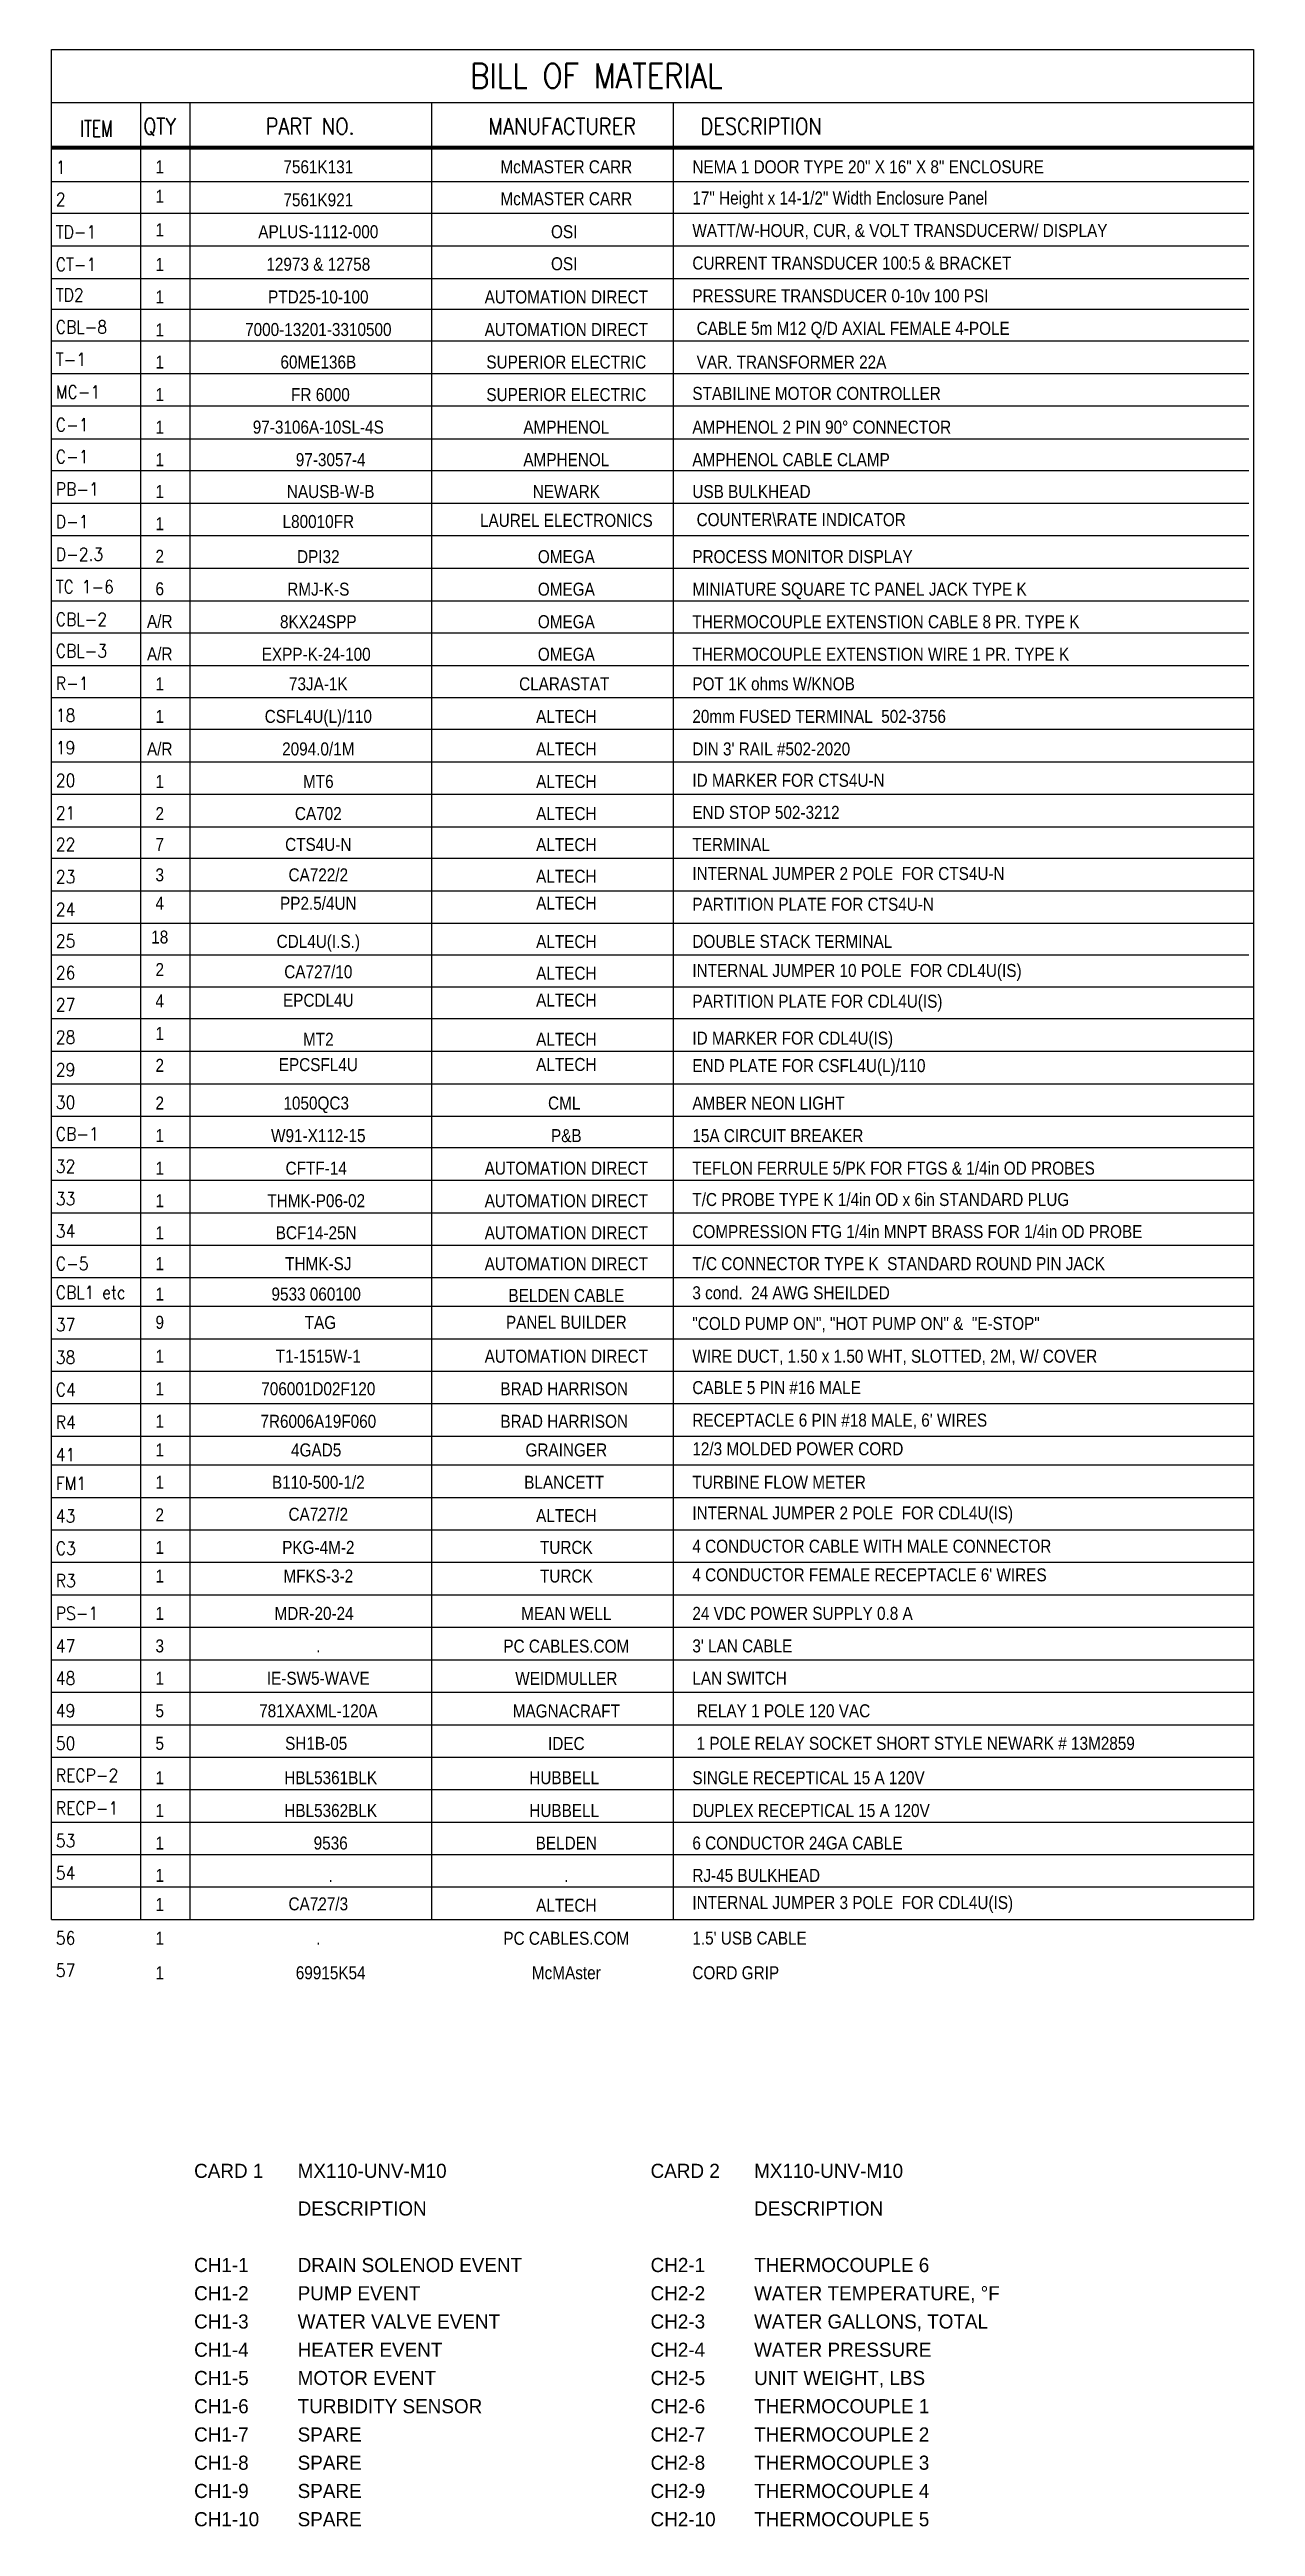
# Model space of a CAD drawing. Extents: x -159 to 139, y -25 to 155.
# Drawn here: x 107.4 to 139.5, y 82.9 to 148.6 of the extents above; entities that cross this region are included whole.
import ezdxf
from ezdxf.enums import TextEntityAlignment as Align

# ---------------------------------------------------------------- set-up
doc = ezdxf.new("R2010")
doc.units = 0
doc.header["$MEASUREMENT"] = 0
doc.layers.get('0').update_dxf_attribs({"linetype": 'CONTINUOUS'})
doc.layers.add('TEXT', color=4, linetype='CONTINUOUS')
doc.styles.add('SIMPLEX', font='SIMPLEX.shx')

msp = doc.modelspace()

# ---------------------------------------------------------------- texts
at = {"linetype": 'Continuous', "style": 'SIMPLEX', "width": 0.875}
for s, height, p in [('BILL OF MATERIAL', 0.648, (121.97564, 147.60218)), ('PART NO.', 0.432, (114.36983, 146.37253)), ('MANUFACTURER', 0.432, (121.06583, 146.37253))]:
    msp.add_text(s, height=height, dxfattribs=at).set_placement(p, align=Align.CENTER)
at = {"linetype": 'Continuous', "style": 'SIMPLEX'}
for s, width, p, p2 in [('ITEM', 0.688525, (108.26183, 146.3099), (109.12583, 146.3099)), ('QTY', 0.75, (109.94183, 146.37253), (110.80583, 146.37253))]:
    msp.add_text(s, height=0.432, dxfattribs=dict(at, width=width)).set_placement(p, p2, align=Align.FIT)
at = {"linetype": 'Continuous', "style": 'SIMPLEX', "width": 0.875}
for s, height, p in [('DESCRIPTION', 0.432, (124.73783, 146.37253)), ('1', 0.3456, (107.61383, 145.32532)), ('2', 0.3456, (107.61383, 144.47423)), ('TD-1', 0.3456, (107.61383, 143.61023)), ('CT-1', 0.3456, (107.61383, 142.74623)), ('TD2', 0.3456, (107.61383, 141.93244)), ('CBL-8', 0.3456, (107.61383, 141.08632)), ('T-1', 0.3456, (107.61383, 140.22232)), ('MC-1', 0.3456, (107.61383, 139.35832)), ('C-1', 0.3456, (107.61383, 138.48935)), ('C-1', 0.3456, (107.61383, 137.64323)), ('PB-1', 0.3456, (107.61383, 136.77923)), ('D-1', 0.3456, (107.61383, 135.91523)), ('D-2.3', 0.3456, (107.61383, 135.05123)), ('TC 1-6', 0.3456, (107.61383, 134.18723)), ('CBL-2', 0.3456, (107.61383, 133.32323)), ('CBL-3', 0.3456, (107.61383, 132.48592)), ('R-1', 0.3456, (107.61383, 131.62192)), ('18', 0.3456, (107.61383, 130.7756)), ('19', 0.3456, (107.61383, 129.9116)), ('20', 0.3456, (107.61383, 129.0476)), ('21', 0.3456, (107.61383, 128.1836)), ('22', 0.3456, (107.61383, 127.34449)), ('23', 0.3456, (107.61383, 126.48612)), ('24', 0.3456, (107.61383, 125.62212)), ('25', 0.3456, (107.61383, 124.78301)), ('26', 0.3456, (107.61383, 123.93747)), ('27', 0.3456, (107.61383, 123.09115)), ('28', 0.3456, (107.61383, 122.22715)), ('29', 0.3456, (107.61383, 121.36315)), ('30', 0.3456, (107.61383, 120.49915)), ('CB-1', 0.3456, (107.61383, 119.66004)), ('32', 0.3456, (107.61383, 118.80167)), ('33', 0.3456, (107.61383, 117.93767)), ('34', 0.3456, (107.61383, 117.07929)), ('C-5', 0.3456, (107.61383, 116.21529)), ('CBL1 etc', 0.3456, (107.61383, 115.44894)), ('37', 0.3456, (107.61383, 114.59056)), ('38', 0.3456, (107.61383, 113.72656)), ('C4', 0.3456, (107.61383, 112.86819)), ('R4', 0.3456, (107.61383, 112.00419)), ('41', 0.3456, (107.61383, 111.14019)), ('FM1 ', 0.3456, (107.61383, 110.37946)), ('43', 0.3456, (107.61383, 109.51546)), ('C3', 0.3456, (107.61383, 108.65709)), ('R3', 0.3456, (107.61383, 107.79309)), ('PS-1', 0.3456, (107.61383, 106.92909)), ('47', 0.3456, (107.61383, 106.06509)), ('48', 0.3456, (107.61383, 105.20671)), ('49', 0.3456, (107.61383, 104.34271)), ('50', 0.3456, (107.61383, 103.47871)), ('RECP-2', 0.3456, (107.61383, 102.62762)), ('RECP-1', 0.3456, (107.61383, 101.75633)), ('53', 0.3456, (107.61383, 100.89233)), ('54', 0.3456, (107.61383, 100.03396)), ('56', 0.3456, (107.61383, 98.30596)), ('57', 0.3456, (107.61383, 97.44758))]:
    msp.add_text(s, height=height, dxfattribs=at).set_placement(p)
at = {"linetype": 'Continuous', "width": 0.88}
for s, p in [('1', (110.37383, 145.33823)), ('7561K131', (114.58583, 145.33823)), ('McMASTER CARR', (121.17383, 145.33823)), ('1', (110.37383, 144.55562)), ('7561K921', (114.58583, 144.46132)), ('McMASTER CARR', (121.17383, 144.49211)), ('1', (110.37383, 143.66588)), ('APLUS-1112-000', (114.58583, 143.6152)), ('OSI ', (121.17383, 143.6152)), ('1', (110.37383, 142.74623)), ('12973 & 12758', (114.58583, 142.7512)), ('OSI ', (121.17383, 142.76411)), ('1', (110.37383, 141.88223)), ('PTD25-10-100', (114.58583, 141.88223)), ('AUTOMATION DIRECT', (121.17383, 141.88223)), ('1', (110.37383, 141.00837)), ('7000-13201-3310500', (114.58583, 141.01823)), ('AUTOMATION DIRECT', (121.17383, 141.01823)), ('1', (110.37383, 140.15414)), ('60ME136B', (114.58583, 140.15414)), ('SUPERIOR ELECTRIC', (121.17383, 140.15414)), ('1', (110.37383, 139.29014)), (' FR 6000', (114.58583, 139.29014)), ('SUPERIOR ELECTRIC', (121.17383, 139.29014)), ('97-3106A-10SL-4S', (114.58583, 138.42614)), ('AMPHENOL', (121.17383, 138.42614)), ('1', (110.37383, 138.42614)), ('1', (110.37383, 137.56214)), ('97-3057-4', (114.91483, 137.56214)), ('AMPHENOL', (121.17383, 137.56214)), ('1', (110.37383, 136.71582)), ('NAUSB-W-B', (114.91483, 136.71582)), ('NEWARK', (121.17383, 136.71582)), ('1', (110.37383, 135.86083)), ('L80010FR', (114.58583, 135.9202)), ('LAUREL ELECTRONICS', (121.17383, 135.95099)), ('2', (110.37383, 134.99683)), ('DPI32', (114.58583, 134.98762)), ('OMEGA', (121.17383, 134.98762)), ('6', (110.37383, 134.13283)), ('RMJ-K-S', (114.58583, 134.12362)), ('OMEGA', (121.17383, 134.12362)), ('A/R', (110.37383, 133.26883)), ('8KX24SPP', (114.58583, 133.25962)), ('OMEGA', (121.17383, 133.25962)), ('A/R', (110.37383, 132.40483)), ('EXPP-K-24-100 ', (114.58583, 132.39562)), ('OMEGA', (121.17383, 132.39562)), ('1', (110.37383, 131.60913)), ('73JA-1K', (114.58583, 131.60893)), ('CLARASTAT ', (121.17383, 131.60893)), ('1', (110.37383, 130.74493)), ('CSFL4U(L)/110', (114.58583, 130.74493)), ('ALTECH', (121.17383, 130.74493)), ('A/R', (110.37383, 129.88093)), ('2094.0/1M', (114.58583, 129.88093)), ('ALTECH', (121.17383, 129.88093)), ('1', (110.37383, 129.01693)), ('MT6', (114.58583, 129.01693)), ('ALTECH', (121.17383, 129.01693)), ('2', (110.37383, 128.16518)), ('CA702', (114.58583, 128.16518)), ('ALTECH', (121.17383, 128.16518)), ('7', (110.37383, 127.34492)), ('CTS4U-N', (114.58583, 127.34492)), ('ALTECH', (121.17383, 127.34003)), ('3', (110.37383, 126.53776)), ('CA722/2', (114.58583, 126.53776)), ('ALTECH', (121.17383, 126.50053)), ('4', (110.37383, 125.78764)), ('PP2.5/4UN', (114.58583, 125.78276)), ('ALTECH', (121.17383, 125.78764)), ('18', (110.37383, 124.88687)), ('CDL4U(I.S.)', (114.58583, 124.7708)), ('ALTECH', (121.17383, 124.76591)), ('2', (110.37383, 124.02287)), ('CA727/10', (114.58583, 123.96364)), ('ALTECH', (121.17383, 123.9264)), ('4', (110.37383, 123.18938)), ('EPCDL4U', (114.58583, 123.20863)), ('ALTECH', (121.17383, 123.21352)), ('1', (110.37383, 122.32538)), ('MT2', (114.58583, 122.171)), ('ALTECH', (121.17383, 122.171)), ('2', (110.37383, 121.47926)), ('EPCSFL4U', (114.58583, 121.49851)), ('ALTECH', (121.17383, 121.5034)), ('2', (110.37383, 120.47749)), ('1050QC3 ', (114.58583, 120.47729)), ('CML ', (121.17383, 120.47729)), ('1', (110.37383, 119.61329)), ('W91-X112-15', (114.58583, 119.61329)), ('P&B', (121.17383, 119.61329)), ('1', (110.37383, 118.74929)), ('CFTF-14 ', (114.58583, 118.74929)), ('AUTOMATION DIRECT', (121.17383, 118.74929)), ('1', (110.37383, 117.88529)), ('THMK-P06-02 ', (114.58583, 117.88529)), ('AUTOMATION DIRECT', (121.17383, 117.88529)), ('1', (110.37383, 117.03355)), ('BCF14-25N ', (114.58583, 117.03355)), ('AUTOMATION DIRECT', (121.17383, 117.03355)), ('1', (110.37383, 116.21329)), (' THMK-SJ ', (114.58583, 116.21329)), ('AUTOMATION DIRECT', (121.17383, 116.2084)), ('9533 060100 ', (114.58583, 115.40613)), ('1', (110.37383, 115.40613)), ('BELDEN CABLE', (121.17383, 115.36889)), ('9', (110.37383, 114.65601)), (' TAG', (114.58583, 114.65112)), ('PANEL BUILDER', (121.17383, 114.65601)), ('1', (110.37383, 113.75523)), ('T1-1515W-1', (114.58583, 113.75523)), ('AUTOMATION DIRECT', (121.17383, 113.75523)), ('1', (110.37383, 112.89123)), ('706001D02F120', (114.58583, 112.89123)), ('BRAD HARRISON ', (121.17383, 112.89123)), ('1', (110.37383, 112.02723)), ('7R6006A19F060', (114.58583, 112.02723)), ('BRAD HARRISON ', (121.17383, 112.02723)), ('1', (110.37383, 111.2665)), ('4GAD5 ', (114.58583, 111.2665)), ('GRAINGER', (121.17383, 111.2665)), ('1', (110.37383, 110.40813)), ('B110-500-1/2', (114.58583, 110.40813)), ('BLANCETT ', (121.17383, 110.40813)), ('2', (110.37383, 109.54413)), ('CA727/2', (114.58583, 109.55951)), ('ALTECH', (121.17383, 109.52227)), ('.', (114.58583, 109.54413)), ('.', (121.17383, 109.54413)), ('1', (110.37383, 108.68013)), ('PKG-4M-2', (114.58583, 108.68013)), ('TURCK', (121.17383, 108.68013)), ('1', (110.37383, 107.9194)), ('MFKS-3-2', (114.58583, 107.9194)), ('TURCK', (121.17383, 107.9194)), ('1', (110.37383, 106.92708)), ('MDR-20-24  ', (114.58583, 106.92708)), ('MEAN WELL', (121.17383, 106.92219)), ('3', (110.37383, 106.06308)), ('.', (114.58583, 106.06308)), ('PC CABLES.COM', (121.17383, 106.05819)), ('1', (110.37383, 105.2047)), ('IE-SW5-WAVE', (114.58583, 105.2047)), ('WEIDMULLER', (121.17383, 105.19982)), ('5', (110.37383, 104.3407)), ('781XAXML-120A', (114.58583, 104.3407)), ('MAGNACRAFT', (121.17383, 104.33582)), ('5', (110.37383, 103.4767)), ('SH1B-05 ', (114.58583, 103.4767)), ('IDEC', (121.17383, 103.47182)), ('1', (110.37383, 102.56421)), ('HBL5361BLK', (114.91483, 102.56421)), ('HUBBELL ', (121.17383, 102.56421)), ('1', (110.37383, 101.69292)), ('HBL5362BLK', (114.91483, 101.69292)), ('HUBBELL ', (121.17383, 101.69292)), ('1', (110.37383, 100.82892)), ('9536', (114.91483, 100.82892)), ('BELDEN', (121.17383, 100.82892)), ('1', (110.37383, 99.97055)), ('.', (114.91483, 99.97055)), ('.', (121.17383, 99.97055)), ('1', (110.37383, 99.19862)), ('CA727/3', (114.58583, 99.214)), ('ALTECH', (121.17383, 99.17677)), ('.', (114.58583, 99.19862)), ('.', (121.17383, 99.19862)), ('1', (110.37383, 98.30395)), ('.', (114.58583, 98.30395)), ('PC CABLES.COM', (121.17383, 98.29906)), ('1', (110.37383, 97.38417)), ('69915K54', (114.91483, 97.38417)), ('McMAster', (121.17383, 97.38417))]:
    msp.add_text(s, height=0.3456, dxfattribs=at).set_placement(p, align=Align.CENTER)
for s, p in [('NEMA 1 DOOR TYPE 20" X 16" X 8" ENCLOSURE', (124.52183, 145.33823)), ('17" Height x 14-1/2" Width Enclosure Panel ', (124.52183, 144.51023)), ('WATT/W-HOUR, CUR, & VOLT TRANSDUCERW/ DISPLAY', (124.52183, 143.64623)), ('CURRENT TRANSDUCER 100:5 & BRACKET', (124.52183, 142.78223)), ('PRESSURE TRANSDUCER 0-10v 100 PSI ', (124.52183, 141.91326)), (' CABLE 5m M12 Q/D AXIAL FEMALE 4-POLE', (124.52183, 141.04926)), (' VAR. TRANSFORMER 22A', (124.52183, 140.15414)), ('STABILINE MOTOR CONTROLLER', (124.52183, 139.32117)), ('AMPHENOL 2 PIN 90%%D CONNECTOR', (124.52183, 138.42614)), ('AMPHENOL CABLE CLAMP', (124.52183, 137.56214)), ('USB BULKHEAD', (124.52183, 136.71582)), (' COUNTER\\RATE INDICATOR ', (124.52183, 135.96911)), ('PROCESS MONITOR DISPLAY', (124.52183, 134.98762)), ('MINIATURE SQUARE TC PANEL JACK TYPE K', (124.52183, 134.12362)), ('THERMOCOUPLE EXTENSTION CABLE 8 PR. TYPE K', (124.52183, 133.25962)), ('THERMOCOUPLE EXTENSTION WIRE 1 PR. TYPE K', (124.52183, 132.39562)), ('POT 1K ohms W/KNOB', (124.52183, 131.60893)), ('20mm FUSED TERMINAL  502-3756', (124.52183, 130.74493)), ("DIN 3' RAIL #502-2020", (124.52183, 129.88093)), ('ID MARKER FOR CTS4U-N', (124.52183, 129.04796)), ('END STOP 502-3212', (124.52183, 128.19622)), ('TERMINAL', (124.52183, 127.34492)), ('INTERNAL JUMPER 2 POLE  FOR CTS4U-N', (124.52183, 126.57211)), ('PARTITION PLATE FOR CTS4U-N', (124.52183, 125.75621)), ('DOUBLE STACK TERMINAL', (124.52183, 124.7708)), ('INTERNAL JUMPER 10 POLE  FOR CDL4U(IS) ', (124.52183, 123.99799)), ('PARTITION PLATE FOR CDL4U(IS)', (124.52183, 123.18209)), ('ID MARKER FOR CDL4U(IS)', (124.52183, 122.20203)), ('END PLATE FOR CSFL4U(L)/110', (124.52183, 121.47197)), ('AMBER NEON LIGHT', (124.52183, 120.47729)), ('15A CIRCUIT BREAKER', (124.52183, 119.61329)), ('TEFLON FERRULE 5/PK FOR FTGS & 1/4in OD PROBES ', (124.52183, 118.74929)), ('T/C PROBE TYPE K 1/4in OD x 6in STANDARD PLUG ', (124.52183, 117.91632)), ('COMPRESSION FTG 1/4in MNPT BRASS FOR 1/4in OD PROBE', (124.52183, 117.06458)), ('T/C CONNECTOR TYPE K  STANDARD ROUND PIN JACK ', (124.52183, 116.21329)), ('3 cond.  24 AWG SHEILDED ', (124.52183, 115.44048)), ('"COLD PUMP ON", "HOT PUMP ON" &  "E-STOP"', (124.52183, 114.62458)), ('WIRE DUCT, 1.50 x 1.50 WHT, SLOTTED, 2M, W/ COVER', (124.52183, 113.75523)), ('CABLE 5 PIN #16 MALE ', (124.52183, 112.92226)), ("RECEPTACLE 6 PIN #18 MALE, 6' WIRES ", (124.52183, 112.05826)), ('12/3 MOLDED POWER CORD', (124.52183, 111.29754)), ('TURBINE FLOW METER', (124.52183, 110.40813)), ('INTERNAL JUMPER 2 POLE  FOR CDL4U(IS) ', (124.52183, 109.59386)), ('.', (124.52183, 109.57516)), ('4 CONDUCTOR CABLE WITH MALE CONNECTOR', (124.52183, 108.71116)), ("4 CONDUCTOR FEMALE RECEPTACLE 6' WIRES", (124.52183, 107.95043)), ('24 VDC POWER SUPPLY 0.8 A', (124.52183, 106.92708)), ("3' LAN CABLE", (124.52183, 106.06308)), ('LAN SWITCH', (124.52183, 105.2047)), (' RELAY 1 POLE 120 VAC', (124.52183, 104.3407)), (' 1 POLE RELAY SOCKET SHORT STYLE NEWARK # 13M2859 ', (124.52183, 103.4767)), ('SINGLE RECEPTICAL 15 A 120V', (124.52183, 102.56421)), ('DUPLEX RECEPTICAL 15 A 120V', (124.52183, 101.69292)), ('6 CONDUCTOR 24GA CABLE', (124.52183, 100.82892)), ('RJ-45 BULKHEAD', (124.52183, 99.97055)), ('INTERNAL JUMPER 3 POLE  FOR CDL4U(IS) ', (124.52183, 99.24836)), ('.', (124.52183, 99.22966)), ("1.5' USB CABLE", (124.52183, 98.30395)), ('CORD GRIP', (124.52183, 97.38417))]:
    msp.add_text(s, height=0.3456, dxfattribs=at).set_placement(p)
at = {"layer": 'TEXT'}
for s, p in [('CARD 1', (111.28707, 92.10998)), ('MX110-UNV-M10', (114.03707, 92.10998)), ('CARD 2', (123.41207, 92.10998)), ('MX110-UNV-M10', (126.16207, 92.10998)), ('DESCRIPTION', (114.03707, 91.10998)), ('DESCRIPTION', (126.16207, 91.10998)), ('CH1-1', (111.28707, 89.60998)), ('DRAIN SOLENOD EVENT', (114.03707, 89.60998)), ('CH2-1', (123.41207, 89.60998)), ('THERMOCOUPLE 6', (126.16207, 89.60998)), ('CH1-2', (111.28707, 88.85998)), ('PUMP EVENT', (114.03707, 88.85998)), ('CH2-2', (123.41207, 88.85998)), ('WATER TEMPERATURE, %%DF', (126.16207, 88.85998)), ('CH1-3', (111.28707, 88.10998)), ('WATER VALVE EVENT', (114.03707, 88.10998)), ('CH2-3', (123.41207, 88.10998)), ('WATER GALLONS, TOTAL', (126.16207, 88.10998)), ('CH1-4', (111.28707, 87.35998)), ('HEATER EVENT', (114.03707, 87.35998)), ('CH2-4', (123.41207, 87.35998)), ('WATER PRESSURE', (126.16207, 87.35998)), ('CH1-5', (111.28707, 86.60998)), ('MOTOR EVENT', (114.03707, 86.60998)), ('CH2-5', (123.41207, 86.60998)), ('UNIT WEIGHT, LBS', (126.16207, 86.60998)), ('CH1-6', (111.28707, 85.85998)), ('TURBIDITY SENSOR', (114.03707, 85.85998)), ('CH2-6', (123.41207, 85.85998)), ('THERMOCOUPLE 1', (126.16207, 85.85998)), ('CH1-7', (111.28707, 85.10998)), ('SPARE', (114.03707, 85.10998)), ('CH2-7', (123.41207, 85.10998)), ('THERMOCOUPLE 2', (126.16207, 85.10998)), ('CH1-8', (111.28707, 84.35998)), ('SPARE', (114.03707, 84.35998)), ('CH2-8', (123.41207, 84.35998)), ('THERMOCOUPLE 3', (126.16207, 84.35998)), ('CH1-9', (111.28707, 83.60998)), ('SPARE', (114.03707, 83.60998)), ('CH2-9', (123.41207, 83.60998)), ('THERMOCOUPLE 4', (126.16207, 83.60998)), ('CH1-10', (111.28707, 82.85998)), ('SPARE', (114.03707, 82.85998)), ('CH2-10', (123.41207, 82.85998)), ('THERMOCOUPLE 5', (126.16207, 82.85998))]:
    msp.add_text(s, height=0.375, dxfattribs=at).set_placement(p)

# ---------------------------------------------------------------- linework, layer by layer
at = {"linetype": 'Continuous'}
for p, q in [((107.5, 148.625), (139.42583, 148.625)), ((107.5, 147.21597), (139.42583, 147.21597)), ((107.5, 145.9912), (139.30455, 145.9912)), ((107.5, 145.12223), (139.30455, 145.12223)), ((107.5, 144.27611), (139.30455, 144.27611)), ((107.5, 143.41211), (139.30455, 143.41211)), ((107.5, 142.54811), (139.30455, 142.54811)), ((107.5, 141.73432), (139.30455, 141.73432)), ((107.5, 140.8882), (139.30455, 140.8882)), ((107.5, 140.0242), (139.30455, 140.0242)), ((107.5, 139.1602), (139.30455, 139.1602)), ((107.5, 138.29123), (139.30455, 138.29123)), ((107.5, 137.44511), (139.30455, 137.44511)), ((107.5, 136.58111), (139.30455, 136.58111)), ((107.5, 135.71711), (139.30455, 135.71711)), ((107.5, 134.85311), (139.30455, 134.85311)), ((107.5, 133.98911), (139.30455, 133.98911)), ((107.5, 133.13392), (139.30455, 133.13392)), ((107.5, 132.26992), (139.30455, 132.26992)), ((107.5, 131.4236), (139.42583, 131.4236)), ((107.5, 130.57748), (139.42583, 130.57748)), ((107.5, 129.71348), (139.42583, 129.71348)), ((107.5, 128.84948), (139.42583, 128.84948)), ((107.5, 127.98548), (139.42583, 127.98548)), ((107.5, 127.15199), (139.42583, 127.15199)), ((107.5, 126.28799), (139.42583, 126.28799)), ((107.5, 125.42399), (139.42583, 125.42399)), ((107.5, 124.58547), (139.30455, 124.58547)), ((107.5, 123.73915), (139.42583, 123.73915)), ((107.5, 122.89303), (139.42583, 122.89303)), ((107.5, 122.02903), (139.42583, 122.02903)), ((107.5, 121.16503), (139.42583, 121.16503)), ((107.5, 120.30103), (139.42583, 120.30103)), ((107.5, 119.46755), (139.42583, 119.46755)), ((107.5, 118.60355), (139.42583, 118.60355)), ((107.5, 117.73955), (139.42583, 117.73955)), ((107.5, 116.88117), (139.42583, 116.88117)), ((107.5, 116.01717), (139.42583, 116.01717)), ((107.5, 115.25644), (139.42583, 115.25644)), ((107.5, 114.39244), (139.42583, 114.39244)), ((107.5, 113.52844), (139.42583, 113.52844)), ((107.5, 112.67007), (139.42583, 112.67007)), ((107.5, 111.80607), (139.42583, 111.80607)), ((107.5, 111.04534), (139.42583, 111.04534)), ((107.5, 110.18134), (139.42583, 110.18134)), ((107.5, 109.31734), (139.42583, 109.31734)), ((107.5, 108.45896), (139.42583, 108.45896)), ((107.5, 107.59496), (139.42583, 107.59496)), ((107.5, 106.73096), (139.42583, 106.73096)), ((107.5, 105.86696), (139.42583, 105.86696)), ((107.5, 105.00859), (139.42583, 105.00859)), ((107.5, 104.14459), (139.42583, 104.14459)), ((107.5, 103.28621), (139.42583, 103.28621)), ((107.5, 102.42221), (139.42583, 102.42221)), ((107.5, 101.55821), (139.42583, 101.55821)), ((107.5, 100.69421), (139.42583, 100.69421)), ((107.5, 99.83583), (139.42583, 99.83583)), ((107.5, 98.97183), (139.42583, 98.97183))]:
    msp.add_line(p, q, dxfattribs=at)
for p, q in [((107.5, 98.97183), (107.5, 148.625)), ((139.42583, 148.625), (139.42583, 98.97183)), ((109.87006, 98.97183), (109.87006, 147.21597)), ((111.18604, 98.97183), (111.18604, 147.21597)), ((117.60144, 98.97183), (117.60144, 147.21597)), ((124.01684, 98.97183), (124.01684, 147.21597))]:
    msp.add_line(p, q)
msp.add_lwpolyline([(139.42583, 146.01928, 0.108, 0.108, 0), (107.5, 146.01928, 0.108, 0.108, 0)], format="xyseb", dxfattribs=at)

msp.set_redraw_order([(e.dxf.handle, doc.entitydb.next_handle()) for e in msp.query("TEXT MTEXT ATTDEF DIMENSION ARC_DIMENSION")])  # texts and dimensions are drawn at this point

doc.saveas('drawing.dxf')
